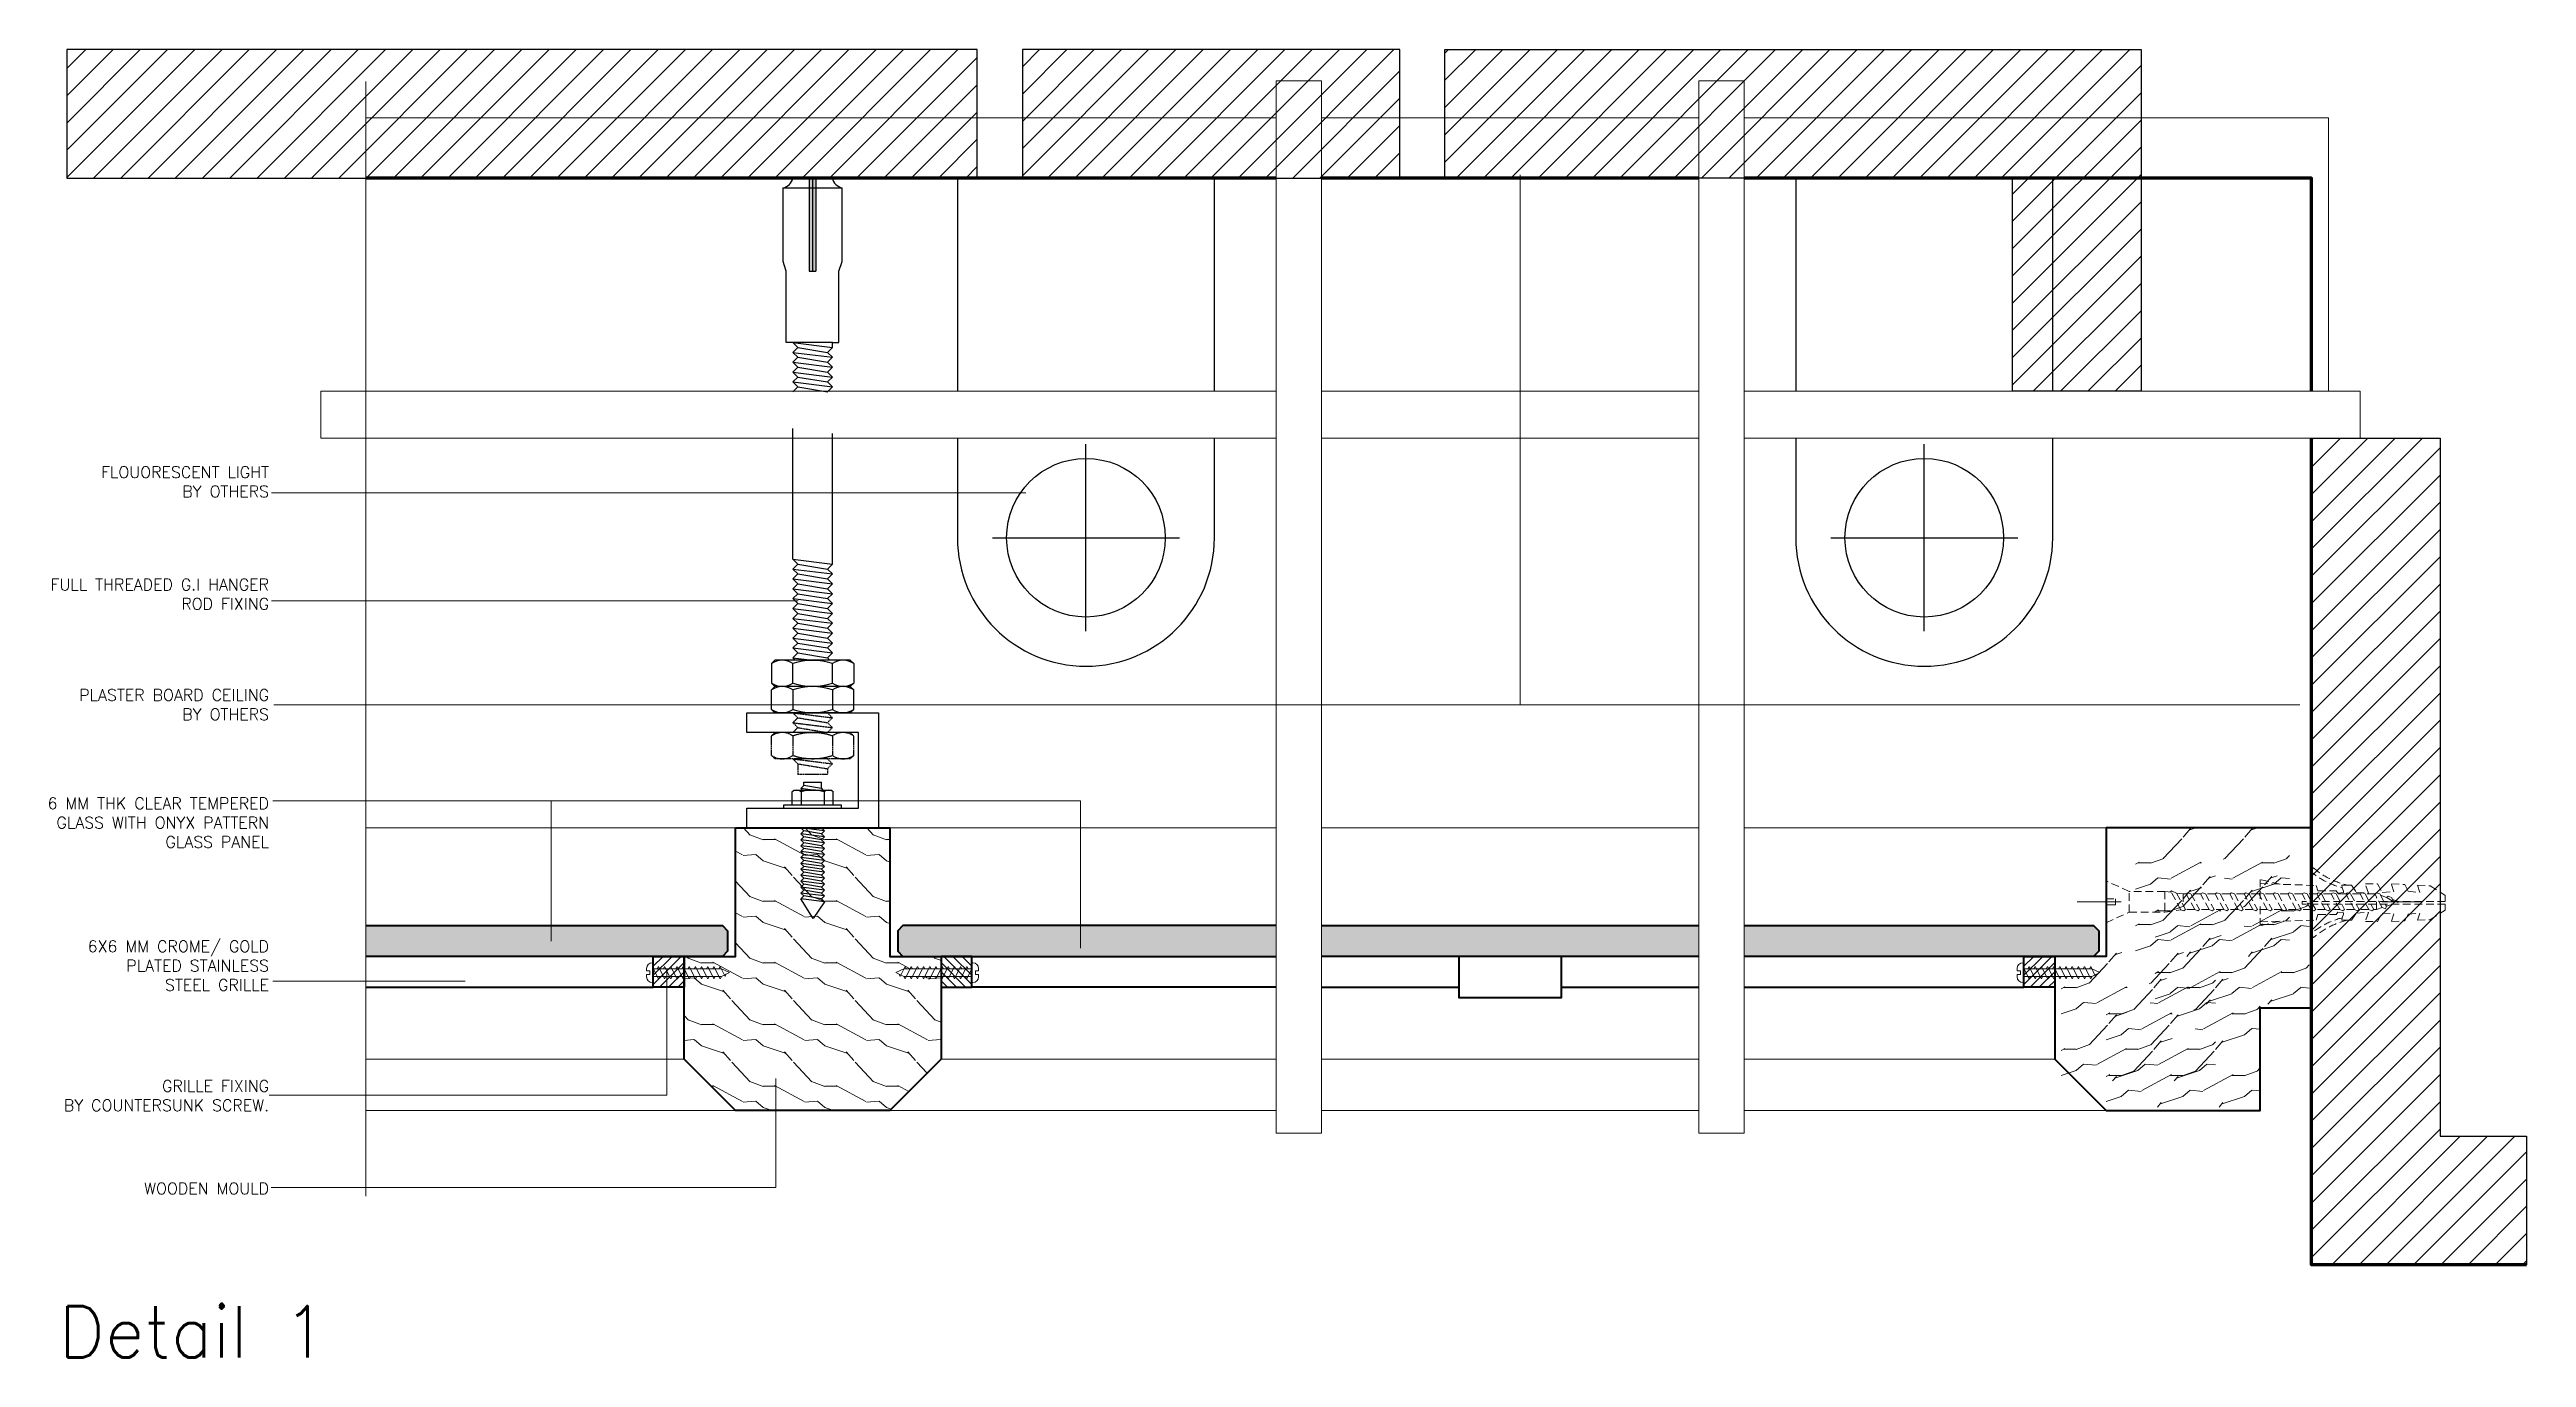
# Model space of a CAD drawing. Header units: inches. Extents: x 60936 to 69564, y 538 to 3853.
# Drawn here: x 64744 to 69564, y 975 to 3521 of the extents above; entities that cross this region are included whole.
import ezdxf

# ---------------------------------------------------------------- set-up
doc = ezdxf.new("R2010")
doc.units = ezdxf.units.IN
doc.header["$LTSCALE"] = 6
doc.header["$MEASUREMENT"] = 0
doc.linetypes.add('DASHED2', pattern=[0.375, 0.25, -0.125])
doc.linetypes.add('HIDDEN', pattern=[0.375, 0.25, -0.125])
doc.layers.get('DEFPOINTS').update_dxf_attribs({"lineweight": 25})
for name, color, linetype, lineweight in [('FURNITURE', 2, 'Continuous', 20), ('Hardware', 31, 'Continuous', 20), ('HATCH', 9, 'Continuous', 9), ('LEADER', 42, 'Continuous', 13), ('SCREW', 4, 'Continuous', 5), ('SPOTDETAIL', 6, 'Continuous', 40), ('TEXT', 250, 'Continuous', 30), ('WALL', 5, 'Continuous', 80)]:
    doc.layers.add(name, color=color, linetype=linetype, lineweight=lineweight)
doc.layers.add('TILE', color=29, linetype='Continuous', lineweight=5, plot=False)
doc.styles.add('SKG-ROMANS', font='romans')
doc.dimstyles.new('SKG-T1', dxfattribs={"dimscale": 1.2, "dimtxt": 2.5, "dimasz": 3, "dimexe": 1, "dimexo": 1, "dimgap": 0.09, "dimtad": 0, "dimdec": 0, "dimzin": 0, "dimdsep": 46, "dimtxsty": 'SKG-ROMANS', "dimcen": 0.09, "dimdle": 1, "dimclrd": 256, "dimclre": 256, "dimclrt": 3, "dimadec": 0, "dimazin": 0, "dimtfac": 1, "dimtdec": 0, "dimtofl": 0, "dimtmove": 2, "dimatfit": 3, "dimfxl": 1, "dimtolj": 1, "dimtzin": 0, "dimlwd": -1, "dimlwe": -1, "dimarcsym": 0})

msp = doc.modelspace()

# ---------------------------------------------------------------- texts
at = {"layer": 'TEXT', "style": 'SKG-ROMANS'}
for s, insert, char_height, width, attachment_point in [('FLOUORESCENT LIGHT\\PBY OTHERS', (65171.3, 2649.3), 22.5, 91972.476, 9), (' FULL THREADED G.I HANGER \\PROD FIXING ', (65171.3, 2430.6), 22.5, 91972.476, 9), ('PLASTER BOARD CEILING\\PBY OTHERS', (65171.3, 2215.5), 22.5, 91972.476, 9), ('6 MM THK CLEAR TEMPERED\\PGLASS WITH ONYX PATTERN \\PGLASS PANEL', (65171.3, 1967.3), 22.5, 91972.476, 9), ('6X6 MM CROME/ GOLD \\PPLATED STAINLESS \\PSTEEL GRILLE\\P ', (65171.3, 1651.4), 22.5, 91972.476, 9), ('GRILLE FIXING \\PBY COUNTERSUNK SCREW. ', (65171.3, 1454.6), 22.5, 91972.476, 9), ('WOODEN MOULD', (65171.3, 1292.9), 22.5, 91972.476, 9), ('Detail 1', (64761.8, 1075.3), 100, 53803.899, 1)]:
    msp.add_mtext(s, dxfattribs=dict(at, insert=insert, char_height=char_height, width=width, attachment_point=attachment_point))

# ---------------------------------------------------------------- blocks, each defined once
blk = doc.blocks.new('X-NAIL')
at = {"layer": 'Hardware'}
for p, q in [((-1.29, 2.3), (-1.29, 2.72)), ((-1.29, 2.3), (-0.65, 2.3)), ((-1.29, 1.54), (-0.65, 1.54)), ((-1.29, 1.54), (-1.29, 1.12)), ((-0.65, 1.54), (-0.65, 2.3)), ((-0.16, 3.84), (0, 3.84)), ((-0.16, 0), (0, 0)), ((0, 0), (0, 3.84)), ((0.02, 2.64), (13.26, 2.64)), ((0.02, 1.2), (13.26, 1.2)), ((12.78, 2.64), (13.02, 3.12)), ((13.02, 3.12), (13.98, 1.2)), ((13.26, 2.64), (14.82, 1.92)), ((13.26, 1.2), (14.82, 1.92)), ((13.98, 1.2), (14.22, 1.68))]:
    blk.add_line(p, q, dxfattribs=at)
for points in [[(0.02, 2.72), (1.02, 0.72), (1.26, 1.2)], [(0.02, 1.12), (0.06, 1.2)], [(0.78, 2.64), (1.02, 3.12), (2.22, 0.72), (2.46, 1.2)], [(1.98, 2.64), (2.22, 3.12), (3.42, 0.72), (3.66, 1.2)], [(3.18, 2.64), (3.42, 3.12), (4.62, 0.72), (4.86, 1.2)], [(4.38, 2.64), (4.62, 3.12), (5.82, 0.72), (6.06, 1.2)], [(5.58, 2.64), (5.82, 3.12), (7.02, 0.72), (7.26, 1.2)], [(6.78, 2.64), (7.02, 3.12), (8.22, 0.72), (8.46, 1.2)], [(7.98, 2.64), (8.22, 3.12), (9.42, 0.72), (9.66, 1.2)], [(9.18, 2.64), (9.42, 3.12), (10.62, 0.72), (10.86, 1.2)], [(10.38, 2.64), (10.62, 3.12), (11.82, 0.72), (12.06, 1.2)], [(11.58, 2.64), (11.82, 3.12), (13.02, 0.72), (13.26, 1.2)]]:
    blk.add_lwpolyline(points, dxfattribs=at)
for centre, start, end in [((-0.16, 2.71), 89.9474, 179.6918), ((-0.16, 1.13), 180.3082, 270.0526)]:
    blk.add_arc(centre, 1.13, start, end, dxfattribs=at)
blk = doc.blocks.new('nail-B1')
at = {"layer": 'SCREW'}
for p, q in [((4.06, 61.17), (4.06, 53.66)), ((4.06, 2.93), (4.06, -5.62))]:
    blk.add_line(p, q, dxfattribs=at)
at = {"layer": 'SCREW', "linetype": 'HIDDEN'}
for p, q in [((2.29, 52.63), (2.54, 53.24)), ((2.54, 53.24), (4.93, 54.54)), ((5.2, 53.75), (2.54, 52.3)), ((3.21, 54.58), (2.8, 53.38)), ((2.95, 54.92), (3.21, 55.52)), ((3.21, 54.58), (2.95, 54.92)), ((4.06, 55.99), (3.21, 54.58)), ((3.21, 55.52), (4.06, 55.99)), ((4.06, 57.11), (3.6, 55.74)), ((4.93, 54.54), (4.06, 57.11)), ((4.93, 54.54), (5.46, 54.36)), ((5.46, 54.36), (5.2, 53.75)), ((5.2, 53.75), (5.59, 52.61)), ((2.54, 52.3), (2.29, 52.63)), ((2.29, 49.81), (2.54, 50.41)), ((2.54, 49.47), (2.29, 49.81)), ((2.54, 52.3), (2.54, 50.41)), ((2.54, 50.41), (5.59, 52.07)), ((5.59, 51.13), (2.54, 49.47)), ((2.54, 49.47), (2.54, 47.59)), ((2.54, 47.59), (5.59, 49.25)), ((5.59, 48.31), (2.54, 46.65)), ((5.59, 52.61), (3.11, 52.61)), ((5.59, 52.61), (5.59, 52.07)), ((5.59, 52.07), (5.84, 51.74)), ((5.84, 51.74), (5.59, 51.13)), ((5.59, 51.13), (5.59, 49.25)), ((5.59, 49.25), (5.84, 48.92)), ((5.84, 48.92), (5.59, 48.31)), ((5.59, 48.31), (5.59, 46.42)), ((2.29, 46.98), (2.54, 47.59)), ((2.54, 46.65), (2.29, 46.98)), ((2.29, 44.16), (2.54, 44.77)), ((2.54, 43.82), (2.29, 44.16)), ((2.54, 46.65), (2.54, 44.77)), ((2.54, 44.77), (5.59, 46.42)), ((5.59, 45.48), (2.54, 43.82)), ((2.54, 43.82), (2.54, 41.94)), ((2.54, 41.94), (5.59, 43.6)), ((5.59, 46.42), (5.84, 46.09)), ((5.84, 46.09), (5.59, 45.48)), ((5.59, 45.48), (5.59, 43.6)), ((5.59, 43.6), (5.84, 43.27)), ((2.29, 41.33), (2.54, 41.94)), ((2.54, 41), (2.29, 41.33)), ((2.29, 38.51), (2.54, 39.12)), ((5.59, 42.66), (2.54, 41)), ((2.54, 41), (2.54, 39.12)), ((2.54, 39.12), (5.59, 40.78)), ((5.59, 39.83), (2.54, 38.18)), ((5.84, 43.27), (5.59, 42.66)), ((5.59, 42.66), (5.59, 40.78)), ((5.59, 40.78), (5.84, 40.44)), ((5.84, 40.44), (5.59, 39.83)), ((5.59, 39.83), (5.59, 37.95)), ((2.54, 38.18), (2.29, 38.51)), ((2.29, 35.68), (2.54, 36.29)), ((2.54, 35.35), (2.29, 35.68)), ((2.54, 38.18), (2.54, 36.29)), ((2.54, 36.29), (5.59, 37.95)), ((5.59, 37.01), (2.54, 35.35)), ((2.54, 35.35), (2.54, 33.47)), ((2.54, 33.47), (5.59, 35.13)), ((5.59, 34.19), (2.54, 32.53)), ((5.59, 37.95), (5.84, 37.62)), ((5.84, 37.62), (5.59, 37.01)), ((5.59, 37.01), (5.59, 35.13)), ((5.59, 35.13), (5.84, 34.79)), ((5.84, 34.79), (5.59, 34.19)), ((5.59, 34.19), (5.59, 32.3)), ((2.29, 32.86), (2.54, 33.47)), ((2.54, 32.53), (2.29, 32.86)), ((2.29, 30.03), (2.54, 30.64)), ((2.54, 29.7), (2.29, 30.03)), ((2.54, 32.53), (2.54, 30.64)), ((2.54, 30.64), (5.59, 32.3)), ((5.59, 31.36), (2.54, 29.7)), ((2.54, 29.7), (2.54, 27.82)), ((2.54, 27.82), (5.59, 29.48)), ((5.59, 32.3), (5.84, 31.97)), ((5.84, 31.97), (5.59, 31.36)), ((5.59, 31.36), (5.59, 29.48)), ((5.59, 29.48), (5.84, 29.15)), ((5.84, 29.15), (5.59, 28.54)), ((2.29, 27.21), (2.54, 27.82)), ((2.54, 26.88), (2.29, 27.21)), ((2.29, 24.39), (2.54, 24.99)), ((2.54, 24.05), (2.29, 24.39)), ((5.59, 28.54), (2.54, 26.88)), ((2.54, 26.88), (2.54, 24.99)), ((2.54, 24.99), (5.59, 26.65)), ((5.59, 25.71), (2.54, 24.05)), ((5.59, 28.54), (5.59, 26.65)), ((5.59, 26.65), (5.84, 26.32)), ((5.84, 26.32), (5.59, 25.71)), ((5.59, 25.71), (5.59, 23.83)), ((2.29, 21.56), (2.54, 22.17)), ((2.54, 21.23), (2.29, 21.56)), ((2.29, 18.74), (2.54, 19.35)), ((2.54, 24.05), (2.54, 22.17)), ((2.54, 22.17), (5.59, 23.83)), ((5.59, 22.89), (2.54, 21.23)), ((2.54, 21.23), (2.54, 19.35)), ((2.54, 19.35), (5.59, 21)), ((5.59, 20.06), (2.54, 18.4)), ((5.59, 23.83), (5.84, 23.5)), ((5.84, 23.5), (5.59, 22.89)), ((5.59, 22.89), (5.59, 21)), ((5.59, 21), (5.84, 20.67)), ((5.84, 20.67), (5.59, 20.06)), ((5.59, 20.06), (5.59, 18.18)), ((5.65, 14.57), (2.21, 12.7)), ((2.54, 18.4), (2.29, 18.74)), ((2.29, 15.91), (2.54, 16.52)), ((2.54, 15.58), (2.29, 15.91)), ((2.36, 13.72), (5.59, 15.48)), ((2.54, 15.01), (2.36, 13.72)), ((2.54, 18.4), (2.54, 16.52)), ((2.54, 16.52), (5.59, 18.18)), ((5.59, 17.24), (2.54, 15.58)), ((2.54, 15.58), (2.54, 15.01)), ((2.54, 15.01), (4.72, 15.01)), ((5.59, 18.18), (5.84, 17.85)), ((5.84, 17.85), (5.59, 17.24)), ((5.59, 17.24), (5.59, 15.36)), ((5.59, 15.48), (5.84, 15.14)), ((5.84, 15.14), (5.65, 14.57)), ((6.1, 11.41), (5.65, 14.57)), ((1.94, 12.72), (2.36, 13.72)), ((2.17, 12.41), (1.94, 12.72)), ((2.21, 12.7), (2.03, 11.41)), ((2.03, 11.41), (6.1, 11.41)), ((2.03, 11.41), (2.03, 4.5)), ((6.1, 4.5), (6.1, 11.41)), ((2.03, 4.5), (0, 0)), ((0, 0), (3.45, 0)), ((6.1, 4.5), (2.03, 4.5)), ((3.45, 1.8), (4.67, 1.8)), ((3.45, 0), (3.45, 1.8)), ((4.67, 1.8), (4.67, 0)), ((4.67, 0), (8.13, 0)), ((8.13, 0), (6.1, 4.5))]:
    blk.add_line(p, q, dxfattribs=at)
blk = doc.blocks.new('wallplug-1')
at = {"layer": 'SCREW', "linetype": 'DASHED2'}
for p, q in [((-7.8, 33.04), (-5.92, 36)), ((-4.77, 36), (-5.92, 36)), ((-4.77, 36), (-4.77, 8.13)), ((-4.23, 36), (-4.23, 8.13)), ((-4.23, 36), (-3.08, 36)), ((-1.2, 33.04), (-3.08, 36)), ((-7.92, 30.57), (-7.8, 33.04)), ((-6.51, 31.04), (-7.92, 30.57)), ((-6.74, 28.8), (-6.51, 31.04)), ((-2.49, 31.04), (-1.08, 30.57)), ((-2.26, 28.8), (-2.49, 31.04)), ((-1.08, 30.57), (-1.2, 33.04)), ((-8.15, 25.51), (-8.03, 28.1)), ((-6.63, 25.98), (-8.15, 25.51)), ((-8.03, 28.1), (-6.74, 28.8)), ((-6.51, 23.75), (-6.63, 25.98)), ((-2.49, 23.75), (-2.37, 25.98)), ((-2.37, 25.98), (-0.85, 25.51)), ((-0.97, 28.1), (-2.26, 28.8)), ((-0.85, 25.51), (-0.97, 28.1)), ((-8.15, 22.81), (-6.51, 23.75)), ((-8.15, 20.45), (-8.15, 22.81)), ((-6.39, 21.04), (-8.15, 20.45)), ((-6.51, 18.69), (-6.39, 21.04)), ((-2.49, 18.69), (-2.61, 21.04)), ((-2.61, 21.04), (-0.85, 20.45)), ((-0.85, 22.81), (-2.49, 23.75)), ((-0.85, 20.45), (-0.85, 22.81)), ((-7.92, 17.75), (-6.51, 18.69)), ((-7.92, 16.94), (-7.92, 17.75)), ((-7.91, 15.88), (-7.92, 16.94)), ((-7.41, 15.95), (-7.91, 15.88)), ((-6.74, 16.22), (-7.41, 15.95)), ((-6.81, 14.76), (-6.35, 15.11)), ((-6.81, 11.23), (-6.81, 14.76)), ((-6.46, 16.17), (-6.74, 16.22)), ((-6.35, 15.11), (-6.46, 16.17)), ((-2.65, 15.11), (-2.54, 16.17)), ((-2.19, 14.76), (-2.65, 15.11)), ((-2.54, 16.17), (-2.26, 16.22)), ((-1.08, 17.75), (-2.49, 18.69)), ((-2.26, 16.22), (-1.59, 15.95)), ((-2.19, 11.23), (-2.19, 14.76)), ((-1.59, 15.95), (-1.09, 15.88)), ((-1.09, 15.88), (-1.08, 16.94)), ((-1.08, 16.94), (-1.08, 17.75)), ((-10.68, 9.7), (-11.26, 10.38)), ((-8.22, -0.05), (-7.87, 10.88)), ((-7.87, 10.88), (-6.81, 11.23)), ((-1.13, 10.88), (-2.19, 11.23)), ((-0.78, -0.05), (-1.13, 10.88)), ((1.68, 9.7), (2.26, 10.38)), ((-4.77, 8.13), (-4.5, 8.13)), ((-4.23, 8.13), (-4.5, 8.13)), ((-8.1, 3.85), (-9, 0)), ((-9, 0), (-4.5, 0)), ((0, 0), (-4.5, 0)), ((-0.9, 3.85), (0, 0))]:
    blk.add_line(p, q, dxfattribs=at)
for centre, start, end in [((-22.81, 20.39), 319.0735, 346.9675), ((-22.23, 19.72), 319.0735, 345.7344), ((13.23, 19.72), 194.2656, 220.9265), ((13.81, 20.39), 193.0325, 220.9265)]:
    blk.add_arc(centre, 15.28, start, end, dxfattribs=at)
blk = doc.blocks.new('e43')
at = {"true_color": 0x000000}
h = blk.add_hatch(color=18, dxfattribs=at)
h.paths.add_polyline_path([(5.2, 1259.5), (-1.2, 1259.5), (-1.2, 1421.6), (5.2, 1421.6)])
h.paths.add_polyline_path([(-7.6, 1421.6), (-1.2, 1421.6), (-1.2, 1259.5), (-7.6, 1259.5)])
h.paths.add_polyline_path([(-7.6, 1440.8), (-1.2, 1440.8), (-1.2, 1421.6), (-7.6, 1421.6)])
h.paths.add_polyline_path([(5.2, 1421.6), (-1.2, 1421.6), (-1.2, 1440.8), (5.2, 1440.8)])
at = {"color": 18, "true_color": 0x000000}
for p, q in [((-58.8, 1278.7), (-58.8, 1421.6)), ((-58.8, 1421.6), (56.4, 1421.6)), ((-39.6, 1440.8), (37.2, 1440.8)), ((-7.6, 1440.8), (-7.6, 1259.5)), ((-1.2, 1440.8), (-1.2, 1259.5)), ((5.2, 1440.8), (5.2, 1259.5)), ((56.4, 1278.7), (56.4, 1421.6)), ((-52.4, 1259.5), (-58.8, 1278.7)), ((-52.4, 1120.8), (-52.4, 1259.5)), ((-7.6, 1259.5), (5.2, 1259.5)), ((50, 1259.5), (56.4, 1278.7)), ((50, 1120.8), (50, 1259.5)), ((-39.6, 1120.8), (-52.4, 1120.8)), ((-30, 1111.2), (-39.6, 1120.8)), ((-39.6, 1120.8), (37.2, 1111.2)), ((37.2, 1120.8), (-39.6, 1120.8)), ((-30, 1111.2), (-39.6, 1101.6)), ((-39.6, 1101.6), (-30, 1111.2)), ((-30, 1111.2), (27.6, 1101.6)), ((-30, 1111.2), (27.6, 1101.6)), ((27.6, 1101.6), (37.2, 1111.2)), ((27.6, 1101.6), (37.2, 1111.2)), ((37.2, 1120.8), (50, 1120.8)), ((37.2, 1111.2), (37.2, 1120.8)), ((-39.6, 1101.6), (-39.6, 1101.6)), ((-30, 1092), (-39.6, 1101.6)), ((-39.6, 1101.6), (37.2, 1092)), ((-39.6, 1082.4), (-30, 1092)), ((-30, 1072.8), (-39.6, 1082.4)), ((-30, 1072.8), (-39.6, 1082.4)), ((-39.6, 1082.4), (37.2, 1072.8)), ((-39.6, 1082.4), (37.2, 1072.8)), ((-30, 1072.8), (-39.6, 1063.2)), ((-39.6, 1063.2), (-30, 1072.8)), ((-30, 1072.8), (-39.6, 1063.2)), ((-39.6, 1063.2), (-39.6, 1063.2)), ((-30, 1053.6), (-39.6, 1063.2)), ((-39.6, 1063.2), (37.2, 1053.6)), ((-30, 1092), (27.6, 1082.4)), ((-30, 1072.8), (27.6, 1063.2)), ((-30, 1072.8), (27.6, 1063.2)), ((-30, 1072.8), (27.6, 1063.2)), ((37.2, 1092), (27.6, 1101.6)), ((27.6, 1082.4), (37.2, 1092)), ((37.2, 1072.8), (27.6, 1082.4)), ((37.2, 1072.8), (27.6, 1082.4)), ((27.6, 1063.2), (37.2, 1072.8)), ((27.6, 1063.2), (37.2, 1072.8)), ((27.6, 1063.2), (37.2, 1072.8)), ((37.2, 1053.6), (27.6, 1063.2)), ((-39.6, 1044), (-30, 1053.6)), ((-30, 1034.4), (-39.6, 1044)), ((-39.6, 1044), (37.2, 1034.4)), ((-30, 1034.4), (-39.6, 1024.8)), ((-39.6, 1024.8), (-30, 1034.4)), ((-30, 1053.6), (27.6, 1044)), ((-30, 1034.4), (27.6, 1024.8)), ((-30, 1034.4), (27.6, 1024.8)), ((27.6, 1044), (37.2, 1053.6)), ((37.2, 1034.4), (27.6, 1044)), ((27.6, 1024.8), (37.2, 1034.4)), ((27.6, 1024.8), (37.2, 1034.4)), ((-39.6, 699.2), (-39.6, 953.4)), ((37.2, 689.6), (37.2, 943.8)), ((-30, 689.6), (-39.6, 699.2)), ((-39.6, 699.2), (37.2, 689.6)), ((-39.6, 680), (-30, 689.6)), ((-30, 670.4), (-39.6, 680)), ((-30, 670.4), (-39.6, 680)), ((-39.6, 680), (37.2, 670.4)), ((-39.6, 680), (37.2, 670.4)), ((-30, 689.6), (27.6, 680)), ((27.6, 680), (37.2, 689.6)), ((37.2, 670.4), (27.6, 680)), ((37.2, 670.4), (27.6, 680)), ((-30, 670.4), (-39.6, 660.8)), ((-39.6, 660.8), (-30, 670.4)), ((-30, 670.4), (-39.6, 660.8)), ((-39.6, 660.8), (-39.6, 660.8)), ((-30, 651.2), (-39.6, 660.8)), ((-39.6, 660.8), (37.2, 651.2)), ((-39.6, 641.6), (-30, 651.2)), ((-30, 632), (-39.6, 641.6)), ((-39.6, 641.6), (37.2, 632)), ((-30, 632), (-39.6, 622.4)), ((-39.6, 622.4), (-30, 632)), ((-30, 670.4), (27.6, 660.8)), ((-30, 670.4), (27.6, 660.8)), ((-30, 670.4), (27.6, 660.8)), ((-30, 651.2), (27.6, 641.6)), ((-30, 632), (27.6, 622.4)), ((-30, 632), (27.6, 622.4)), ((27.6, 660.8), (37.2, 670.4)), ((27.6, 660.8), (37.2, 670.4)), ((27.6, 660.8), (37.2, 670.4)), ((37.2, 651.2), (27.6, 660.8)), ((27.6, 641.6), (37.2, 651.2)), ((37.2, 632), (27.6, 641.6)), ((27.6, 622.4), (37.2, 632)), ((27.6, 622.4), (37.2, 632)), ((-39.6, 622.4), (-39.6, 622.4)), ((-39.6, 622.4), (37.2, 612.8)), ((-30, 612.8), (-39.6, 622.4)), ((-30, 612.8), (-39.6, 622.4)), ((-30, 612.8), (-39.6, 603.2)), ((-39.6, 603.2), (-30, 612.8)), ((-30, 612.8), (-39.6, 603.2)), ((-39.6, 603.2), (-39.6, 603.2)), ((-30, 593.6), (-39.6, 603.2)), ((-39.6, 603.2), (37.2, 593.6)), ((-39.6, 584), (-30, 593.6)), ((-30, 574.4), (-39.6, 584)), ((-39.6, 584), (37.2, 574.4)), ((-30, 612.8), (27.6, 603.2)), ((-30, 612.8), (27.6, 603.2)), ((-30, 612.8), (27.6, 603.2)), ((-30, 593.6), (27.6, 584)), ((37.2, 612.8), (27.6, 622.4)), ((27.6, 603.2), (37.2, 612.8)), ((27.6, 603.2), (37.2, 612.8)), ((27.6, 603.2), (37.2, 612.8)), ((37.2, 593.6), (27.6, 603.2)), ((27.6, 584), (37.2, 593.6)), ((37.2, 574.4), (27.6, 584)), ((-30, 574.4), (-39.6, 564.8)), ((-39.6, 564.8), (-30, 574.4)), ((-39.6, 564.8), (-39.6, 564.8)), ((-39.6, 564.8), (37.2, 555.2)), ((-30, 555.2), (-39.6, 564.8)), ((-30, 555.2), (-39.6, 545.6)), ((-39.6, 545.6), (-30, 555.2)), ((-30, 555.2), (-39.6, 545.6)), ((-39.6, 545.6), (-39.6, 545.6)), ((-30, 536), (-39.6, 545.6)), ((-39.6, 545.6), (37.2, 536)), ((-39.6, 526.4), (-30, 536)), ((-30, 574.4), (27.6, 564.8)), ((-30, 574.4), (27.6, 564.8)), ((-30, 555.2), (27.6, 545.6)), ((-30, 555.2), (27.6, 545.6)), ((-30, 555.2), (27.6, 545.6)), ((-30, 536), (27.6, 526.4)), ((27.6, 564.8), (37.2, 574.4)), ((27.6, 564.8), (37.2, 574.4)), ((37.2, 555.2), (27.6, 564.8)), ((27.6, 545.6), (37.2, 555.2)), ((27.6, 545.6), (37.2, 555.2)), ((27.6, 545.6), (37.2, 555.2)), ((37.2, 536), (27.6, 545.6)), ((27.6, 526.4), (37.2, 536)), ((-81.2, 495.9), (-74.5, 502.6)), ((-81.2, 495.9), (-81.2, 458.1)), ((72.1, 502.6), (-74.5, 502.6)), ((-30, 516.8), (-39.6, 526.4)), ((-39.6, 526.4), (37.2, 516.8)), ((-30, 516.8), (-39.6, 507.2)), ((-39.6, 507.2), (-30, 516.8)), ((-39.6, 507.2), (-39.6, 507.2)), ((-39.6, 507.2), (-1.2, 502.4)), ((-35, 502.6), (-39.6, 507.2)), ((-39.6, 458.1), (-39.6, 495.9)), ((-30, 516.8), (27.6, 507.2)), ((-30, 516.8), (27.6, 507.2)), ((37.2, 516.8), (27.6, 526.4)), ((27.6, 507.2), (37.2, 516.8)), ((27.6, 507.2), (37.2, 516.8)), ((32.2, 502.6), (27.6, 507.2)), ((37.2, 458.1), (37.2, 495.9)), ((78.8, 495.9), (72.1, 502.6)), ((78.8, 495.9), (78.8, 458.1)), ((-81.2, 458.1), (-74.5, 451.4)), ((-81.2, 444.7), (-74.5, 451.4)), ((-81.2, 406.9), (-81.2, 444.7)), ((72.1, 451.4), (-74.5, 451.4)), ((72.1, 451.4), (-74.5, 451.4)), ((-39.6, 444.7), (-39.6, 406.9)), ((37.2, 444.7), (37.2, 406.9)), ((78.8, 458.1), (72.1, 451.4)), ((78.8, 444.7), (72.1, 451.4)), ((78.8, 406.9), (78.8, 444.7)), ((-81.2, 406.9), (-74.5, 400.2)), ((72.1, 400.2), (-74.5, 400.2)), ((78.8, 406.9), (72.1, 400.2)), ((-39.6, 355.7), (-39.6, 355.7)), ((-41.2, 246.6), (-37.9, 249.9)), ((-41.2, 221), (-41.2, 246.6)), ((-37.9, 249.9), (35.5, 249.9)), ((-18.5, 258.5), (-24.2, 252.8)), ((-1.4, 249.9), (-24.2, 252.8)), ((-24.2, 252.8), (-21.4, 249.9)), ((-23.6, 246.6), (-23.6, 221)), ((-18.5, 265.1), (16.1, 265.1)), ((-18.5, 258.5), (-18.5, 265.1)), ((16.1, 252.8), (-18.5, 258.5)), ((16.1, 252.8), (16.1, 265.1)), ((16.1, 252.8), (18.9, 249.9)), ((21.2, 246.6), (21.2, 221)), ((38.8, 246.6), (35.5, 249.9)), ((38.8, 221), (38.8, 246.6)), ((-57.2, 221), (54.8, 221)), ((-57.2, 214.6), (-57.2, 221)), ((18, 237.9), (18, 237.9)), ((18, 218.7), (18, 218.7)), ((54.8, 214.6), (54.8, 221)), ((21.8, 170.4), (-24.2, 176.2)), ((21.8, 170.4), (-24.2, 176.2)), ((-24.2, 176.2), (-18.5, 170.4)), ((-24.2, 176.2), (-18.5, 170.4)), ((21.8, 170.4), (-24.2, 176.2)), ((-18.5, 170.4), (-24.2, 164.7)), ((-18.5, 170.4), (-24.2, 164.7)), ((-24.2, 164.7), (-18.5, 158.9)), ((21.8, 158.9), (-24.2, 164.7)), ((-18.5, 158.9), (-24.2, 153.2)), ((-24.2, 153.2), (-18.5, 147.4)), ((21.8, 147.4), (-24.2, 153.2)), ((-18.5, 147.4), (-24.2, 141.6)), ((-18.5, 147.4), (-24.2, 141.6)), ((-18.5, 147.4), (-24.2, 141.6)), ((16.1, 164.7), (-18.5, 170.4)), ((16.1, 164.7), (-18.5, 170.4)), ((16.1, 153.2), (-18.5, 158.9)), ((16.1, 141.6), (-18.5, 147.4)), ((16.1, 141.6), (-18.5, 147.4)), ((16.1, 141.6), (-18.5, 147.4)), ((16.1, 176.2), (21.8, 170.4)), ((16.1, 176.2), (21.8, 170.4)), ((21.8, 170.4), (16.1, 164.7)), ((16.1, 164.7), (21.8, 170.4)), ((16.1, 164.7), (21.8, 158.9)), ((21.8, 158.9), (16.1, 153.2)), ((16.1, 153.2), (21.8, 147.4)), ((16.1, 141.6), (21.8, 147.4)), ((21.8, 147.4), (16.1, 141.6)), ((16.1, 141.6), (21.8, 147.4)), ((21.8, 170.4), (21.8, 170.4)), ((-24.2, 141.6), (-18.5, 135.9)), ((-24.2, 141.6), (-18.5, 135.9)), ((21.8, 135.9), (-24.2, 141.6)), ((21.8, 135.9), (-24.2, 141.6)), ((-18.5, 135.9), (-24.2, 130.1)), ((-24.2, 130.1), (-18.5, 124.4)), ((21.8, 124.4), (-24.2, 130.1)), ((-18.5, 124.4), (-24.2, 118.6)), ((-18.5, 124.4), (-24.2, 118.6)), ((-24.2, 118.6), (-18.5, 112.8)), ((21.8, 112.8), (-24.2, 118.6)), ((-18.5, 112.8), (-24.2, 107.1)), ((-24.2, 107.1), (-18.5, 101.3)), ((21.8, 101.3), (-24.2, 107.1)), ((-18.5, 101.3), (-24.2, 95.6)), ((-18.5, 101.3), (-24.2, 95.6)), ((16.1, 130.1), (-18.5, 135.9)), ((16.1, 118.6), (-18.5, 124.4)), ((16.1, 118.6), (-18.5, 124.4)), ((16.1, 107.1), (-18.5, 112.8)), ((16.1, 95.6), (-18.5, 101.3)), ((16.1, 95.6), (-18.5, 101.3)), ((16.1, 141.6), (21.8, 135.9)), ((16.1, 141.6), (21.8, 135.9)), ((21.8, 135.9), (16.1, 130.1)), ((16.1, 130.1), (21.8, 124.4)), ((21.8, 124.4), (16.1, 118.6)), ((16.1, 118.6), (21.8, 124.4)), ((16.1, 118.6), (21.8, 112.8)), ((21.8, 112.8), (16.1, 107.1)), ((16.1, 107.1), (21.8, 101.3)), ((21.8, 101.3), (16.1, 95.6)), ((16.1, 95.6), (21.8, 101.3)), ((21.8, 124.4), (21.8, 124.4)), ((21.8, 101.3), (21.8, 101.3)), ((-24.2, 95.6), (-18.5, 89.8)), ((21.8, 89.8), (-24.2, 95.6)), ((-18.5, 89.8), (-24.2, 84)), ((-24.2, 84), (-18.5, 78.3)), ((21.8, 78.3), (-24.2, 84)), ((-18.5, 78.3), (-24.2, 72.5)), ((-18.5, 78.3), (-24.2, 72.5)), ((-24.2, 72.5), (-18.5, 66.8)), ((21.8, 66.8), (-24.2, 72.5)), ((-18.5, 66.8), (-24.2, 61)), ((-24.2, 61), (-18.5, 55.2)), ((21.8, 55.2), (-24.2, 61)), ((-18.5, 55.2), (-24.2, 49.5)), ((-18.5, 55.2), (-24.2, 49.5)), ((-18.5, 55.2), (-24.2, 49.5)), ((-24.2, 49.5), (-18.5, 43.7)), ((-24.2, 49.5), (-18.5, 43.7)), ((21.8, 43.7), (-24.2, 49.5)), ((21.8, 43.7), (-24.2, 49.5)), ((16.1, 84), (-18.5, 89.8)), ((16.1, 72.5), (-18.5, 78.3)), ((16.1, 72.5), (-18.5, 78.3)), ((16.1, 61), (-18.5, 66.8)), ((16.1, 49.5), (-18.5, 55.2)), ((16.1, 49.5), (-18.5, 55.2)), ((16.1, 49.5), (-18.5, 55.2)), ((16.1, 95.6), (21.8, 89.8)), ((21.8, 89.8), (16.1, 84)), ((16.1, 84), (21.8, 78.3)), ((21.8, 78.3), (16.1, 72.5)), ((16.1, 72.5), (21.8, 78.3)), ((16.1, 72.5), (21.8, 66.8)), ((21.8, 66.8), (16.1, 61)), ((16.1, 61), (21.8, 55.2)), ((16.1, 49.5), (21.8, 55.2)), ((21.8, 55.2), (16.1, 49.5)), ((16.1, 49.5), (21.8, 55.2)), ((16.1, 49.5), (21.8, 43.7)), ((16.1, 49.5), (21.8, 43.7)), ((21.8, 78.3), (21.8, 78.3)), ((21.8, 55.2), (21.8, 55.2)), ((-18.5, 43.7), (-24.2, 38)), ((21.8, 32.2), (-24.2, 38)), ((0, 0), (-24.2, 38)), ((16.1, 38), (-18.5, 43.7)), ((21.8, 32.2), (0, 0)), ((21.8, 43.7), (16.1, 38)), ((16.1, 38), (21.8, 32.2))]:
    blk.add_line(p, q, dxfattribs=at)
at = {"color": 18, "linetype": 'HIDDEN', "true_color": 0x000000}
for p, q in [((-30, 390.6), (-39.6, 400.2)), ((-39.6, 400.2), (37.2, 390.6)), ((-30, 390.6), (-39.6, 381)), ((-39.6, 381), (-30, 390.6)), ((-30, 390.6), (27.6, 381)), ((-30, 390.6), (27.6, 381)), ((37.2, 390.6), (27.6, 400.2)), ((27.6, 381), (37.2, 390.6)), ((27.6, 381), (37.2, 390.6)), ((-81.2, 355.1), (-74.5, 361.8)), ((-81.2, 317.3), (-81.2, 355.1)), ((-39.6, 381), (-39.6, 381)), ((-39.6, 381), (37.2, 371.4)), ((-30, 371.4), (-39.6, 381)), ((-30, 371.4), (-39.6, 361.8)), ((-39.6, 361.8), (-30, 371.4)), ((-30, 371.4), (-39.6, 361.8)), ((-39.6, 355.1), (-39.6, 317.3)), ((-30, 371.4), (27.6, 361.8)), ((-30, 371.4), (27.6, 361.8)), ((-30, 371.4), (27.6, 361.8)), ((37.2, 371.4), (27.6, 381)), ((27.6, 361.8), (37.2, 371.4)), ((37.2, 355.1), (37.2, 317.3)), ((78.8, 355.1), (72.1, 361.8)), ((78.8, 317.3), (78.8, 355.1)), ((-81.2, 317.3), (-74.5, 310.6)), ((72.1, 310.6), (-74.5, 310.6)), ((-39.6, 310.6), (37.2, 301)), ((-30, 301), (-39.6, 310.6)), ((-30, 301), (27.6, 291.4)), ((-30, 301), (27.6, 291.4)), ((-30, 301), (27.6, 291.4)), ((-30, 301), (-30, 280.4)), ((37.2, 301), (27.6, 310.6)), ((27.6, 291.4), (37.2, 301)), ((27.6, 291.4), (37.2, 301)), ((27.6, 291.4), (37.2, 301)), ((27.6, 291.4), (27.6, 280.4)), ((78.8, 317.3), (72.1, 310.6)), ((27.6, 280.4), (-30, 280.4))]:
    blk.add_line(p, q, dxfattribs=at)
at = {"color": 18, "true_color": 0x000000}
blk.add_lwpolyline([(-129.2, 361.8), (-129.2, 400.2), (126.8, 400.2), (126.8, 176.2), (-129.2, 176.2), (-129.2, 214.6), (88.4, 214.6), (88.4, 361.8)], close=True, dxfattribs=at)
for centre, radius, start, end in [((-64, 1446), 24.9, 281.9471, 348.0529), ((61.5, 1446), 24.9, 191.9471, 258.0529), ((-60.4, 466.8), 35.8, 54.5153, 125.4847), ((-1.2, 383.9), 118.4, 71.0754, 108.9246), ((58, 466.8), 35.8, 54.5153, 125.4847), ((-60.4, 487.2), 35.8, 234.5153, 305.4847), ((-60.4, 415.6), 35.8, 54.5153, 125.4847), ((-1.2, 570.1), 118.4, 251.0754, 288.9246), ((-1.2, 332.7), 118.4, 71.0754, 108.9246), ((58, 487.2), 35.8, 234.5153, 305.4847), ((58, 415.6), 35.8, 54.5153, 125.4847), ((-60.4, 436), 35.8, 234.5153, 305.4847), ((-1.2, 518.9), 118.4, 251.0754, 288.9246), ((58, 436), 35.8, 234.5153, 305.4847), ((-32.4, 236.6), 13.3, 48.5738, 131.4262), ((-1.2, 169.8), 80, 73.7398, 106.2602), ((30, 236.6), 13.3, 48.5738, 131.4262)]:
    blk.add_arc(centre, radius, start, end, dxfattribs=at)
at = {"color": 18, "linetype": 'HIDDEN', "true_color": 0x000000}
for centre, radius, start, end in [((-60.4, 326), 35.8, 54.5153, 125.4847), ((-1.2, 243.1), 118.4, 71.0754, 108.9246), ((58, 326), 35.8, 54.5153, 125.4847), ((-60.4, 346.4), 35.8, 234.5153, 305.4847), ((-1.2, 429.3), 118.4, 251.0754, 288.9246), ((58, 346.4), 35.8, 234.5153, 305.4847)]:
    blk.add_arc(centre, radius, start, end, dxfattribs=at)

# ---------------------------------------------------------------- hatches: boundary and pattern name
at = {"layer": 'HATCH'}
h = msp.add_hatch(dxfattribs=at)
h.set_pattern_fill('ANSI31', color=256, scale=300, style=0)
h.set_pattern_definition([(45, (-298425.293, 15064.86), (-26.5165043, 26.5165043), [])])
h.paths.add_polyline_path([(67459.4, 3270.5), (67459.4, 3520.5), (68814, 3520.5), (68814, 2855.5), (68564, 2855.5), (68564, 3270.5)])
h.paths.add_polyline_path([(69146, 2764.1), (69396, 2764.1), (69396, 1405.8), (69564, 1405.8), (69564, 1155.8), (69146, 1155.8)])
h.paths.add_polyline_path([(66637.1, 3270.5), (67371.5, 3270.5), (67371.5, 3520.5), (66637.1, 3520.5)])
h.paths.add_polyline_path([(64777.7, 3270.5), (66549.2, 3270.5), (66549.2, 3520.5), (64777.7, 3520.5)])
h = msp.add_hatch(dxfattribs=at)
h.set_pattern_fill('SKGWD4', color=256, scale=120, angle=90, style=0)
h.set_pattern_definition([(341.5651, (435851.86, 1701.496), (240.000052, -119.9998084), [45.53676, -333.93648]), (310.6013, (435895.06, 1687.096), (600.00005055, -719.9998822), [22.12692, -1084.21848]), (313.1524, (435909.4594, 1790.2957), (1680.000340066, -1799.9997045), [52.63608, -2579.16936]), (340.0169, (435945.459, 1751.896), (960.00007906, -359.99993448), [28.09128, -1376.47272]), (7e-15, (435851.86, 1742.3), (120, -120), [24, -96]), (331.5571, (435875.8594, 1742.2957), (-1560.00045191, 839.99926067), [65.50728, -3209.85528]), (5.7106, (435933.459, 1711.096), (-1079.99993082, -120.00015776), [24.11976, -1181.86536]), (320.1944, (435957.46, 1713.496), (-599.99976736, 480.0002919), [18.7446, -918.4854])])
h.paths.add_polyline_path([(65979, 1716.1), (65979.4, 1716.9), (65986.6, 1716.9), (65989, 1712.1), (65991.4, 1716.9), (65998.6, 1716.9), (66001, 1712.1), (66003.4, 1716.9), (66010.6, 1716.9), (66013, 1712.1), (66015.4, 1716.9), (66022.6, 1716.9), (66025, 1712.1), (66027.4, 1716.9), (66034.6, 1716.9), (66037, 1712.1), (66039.4, 1716.9), (66046.6, 1716.9), (66049, 1712.1), (66051.4, 1716.9), (66057.2, 1719.6), (66058.6, 1716.9), (66060.8, 1721.2), (66067, 1724.1), (66051.4, 1731.3), (66049, 1736.1), (66046.6, 1731.3), (66039.4, 1731.3), (66037, 1736.1), (66034.6, 1731.3), (66027.4, 1731.3), (66025, 1736.1), (66022.6, 1731.3), (66015.4, 1731.3), (66013, 1736.1), (66010.6, 1731.3), (66003.4, 1731.3), (66001, 1736.1), (65998.6, 1731.3), (65991.4, 1731.3), (65989, 1736.1), (65986.6, 1731.3), (65979.4, 1731.3), (65979, 1732.1), (65979, 1755.8), (66069, 1755.8), (66079, 1755.8), (66079, 2005.8), (66379, 2005.8), (66379, 1755.8), (66479, 1755.8), (66479, 1732.1), (66478.6, 1731.3), (66471.4, 1731.3), (66469, 1736.1), (66466.6, 1731.3), (66459.4, 1731.3), (66457, 1736.1), (66454.6, 1731.3), (66447.4, 1731.3), (66445, 1736.1), (66442.6, 1731.3), (66435.4, 1731.3), (66433, 1736.1), (66430.6, 1731.3), (66423.4, 1731.3), (66421, 1736.1), (66418.6, 1731.3), (66411.4, 1731.3), (66409, 1736.1), (66406.6, 1731.3), (66391, 1724.1), (66397.2, 1721.2), (66399.4, 1716.9), (66400.7, 1719.6), (66406.6, 1716.9), (66409, 1712.1), (66411.4, 1716.9), (66418.6, 1716.9), (66421, 1712.1), (66423.4, 1716.9), (66430.6, 1716.9), (66433, 1712.1), (66435.4, 1716.9), (66442.6, 1716.9), (66445, 1712.1), (66447.4, 1716.9), (66454.6, 1716.9), (66457, 1712.1), (66459.4, 1716.9), (66466.6, 1716.9), (66469, 1712.1), (66471.4, 1716.9), (66478.6, 1716.9), (66479, 1716.1), (66479, 1695.8), (66479, 1555.8), (66379, 1455.8), (66079, 1455.8), (65979, 1555.8)])
h = msp.add_hatch(dxfattribs=at)
h.set_pattern_fill('SKGWD4', color=256, scale=120, angle=90, style=0)
h.set_pattern_definition([(198.4349, (-298368.18, 15096.06), (-240.000052, -119.9998084), [45.53676, -333.93648]), (229.3987, (-298411.381, 15081.659), (-600.00005055, -719.9998822), [22.12692, -1084.21848]), (226.8476, (-298425.7814, 15184.859), (-1680.000340066, -1799.9997045), [52.63608, -2579.16936]), (199.9831, (-298461.781, 15146.459), (-960.00007906, -359.99993448), [28.09128, -1376.47272]), (180, (-298368.18, 15136.86), (-120, -120), [24, -96]), (208.4429, (-298392.1814, 15136.859), (1560.00045191, 839.99926067), [65.50728, -3209.85528]), (174.2894, (-298449.781, 15105.659), (1079.99993082, -120.00015776), [24.11976, -1181.86536]), (219.8056, (-298473.781, 15108.059), (599.99976736, 480.0002919), [18.7446, -918.4854])])
h.paths.add_polyline_path([(68930.5, 1867.5), (68936.2, 1873.3), (68930.5, 1879), (68936.2, 1884.8), (68930.5, 1890.6), (68936.2, 1896.3), (68930.5, 1902.1), (68936.2, 1907.8), (68930.5, 1913.6), (68936.2, 1919.4), (68930.5, 1925.1), (68936.2, 1930.9), (68930.5, 1936.6), (68936.2, 1942.4), (68930.5, 1948.2), (68936.2, 1953.9), (68930.5, 1959.7), (68936.2, 1965.4), (68930.5, 1971.2), (68936.2, 1977), (68930.5, 1982.7), (68936.2, 1988.5), (68930.5, 1994.2), (68936.2, 2000), (68930.5, 2005.8), (68825.5, 2005.8), (68803.1, 2005.8), (68803.1, 1755.8), (69103.1, 1755.8), (69103.1, 2005.8), (68970.8, 2005.8), (68976.6, 2000), (68970.8, 1994.2), (68976.6, 1988.5), (68970.8, 1982.7), (68976.6, 1977), (68970.8, 1971.2), (68976.6, 1965.4), (68970.8, 1959.7), (68976.6, 1953.9), (68970.8, 1948.2), (68976.6, 1942.4), (68970.8, 1936.6), (68976.6, 1930.9), (68970.8, 1925.1), (68976.6, 1919.4), (68970.8, 1913.6), (68976.6, 1907.8), (68970.8, 1902.1), (68976.6, 1896.3), (68970.8, 1890.6), (68976.6, 1884.8), (68970.8, 1879), (68976.6, 1873.3), (68970.8, 1867.5), (68976.6, 1861.8), (68954.7, 1829.6)])
h = msp.add_hatch(dxfattribs=at)
h.set_pattern_fill('SKGWD4', color=256, scale=120, angle=90, style=0)
h.set_pattern_definition([(198.4349, (-298330.11, 15002.98), (-240.000052, -119.9998084), [45.53676, -333.93648]), (229.3987, (-298373.311, 14988.581), (-600.00005055, -719.9998822), [22.12692, -1084.21848]), (226.8476, (-298387.711, 15091.7807), (-1680.000340066, -1799.9997045), [52.63608, -2579.16936]), (199.9831, (-298423.711, 15053.381), (-960.00007906, -359.99993448), [28.09128, -1376.47272]), (180, (-298330.11, 15043.78), (-120, -120), [24, -96]), (208.4429, (-298354.1112, 15043.7807), (1560.00045191, 839.99926067), [65.50728, -3209.85528]), (174.2894, (-298411.711, 15012.581), (1079.99993082, -120.00015776), [24.11976, -1181.86536]), (219.8056, (-298435.711, 15014.98), (599.99976736, 480.0002919), [18.7446, -918.4854])])
h.paths.add_polyline_path([(68968.6, 1774.4), (68974.3, 1780.2), (68968.6, 1786), (68974.3, 1791.7), (68968.6, 1797.5), (68974.3, 1803.2), (68968.6, 1809), (68974.3, 1814.8), (68968.6, 1820.5), (68974.3, 1826.3), (68968.6, 1832), (68974.3, 1837.8), (68968.6, 1843.6), (68974.3, 1849.3), (68968.6, 1855.1), (68974.3, 1860.8), (68968.6, 1866.6), (68974.3, 1872.4), (68968.6, 1878.1), (68974.3, 1883.9), (68968.6, 1889.6), (68974.3, 1895.4), (68968.6, 1901.2), (68974.3, 1906.9), (68968.6, 1912.7), (68863.6, 1912.7), (68841.2, 1912.7), (68841.2, 1662.7), (69141.2, 1662.7), (69141.2, 1912.7), (69008.9, 1912.7), (69014.6, 1906.9), (69008.9, 1901.2), (69014.6, 1895.4), (69008.9, 1889.6), (69014.6, 1883.9), (69008.9, 1878.1), (69014.6, 1872.4), (69008.9, 1866.6), (69014.6, 1860.8), (69008.9, 1855.1), (69014.6, 1849.3), (69008.9, 1843.6), (69014.6, 1837.8), (69008.9, 1832), (69014.6, 1826.3), (69008.9, 1820.5), (69014.6, 1814.8), (69008.9, 1809), (69014.6, 1803.2), (69008.9, 1797.5), (69014.6, 1791.7), (69008.9, 1786), (69014.6, 1780.2), (69008.9, 1774.4), (69014.6, 1768.7), (68992.8, 1736.5)])
h = msp.add_hatch(dxfattribs=at)
h.set_pattern_fill('ANSI33', color=256, scale=150, style=0)
h.set_pattern_definition([(45, (-298425.293, 15064.86), (-26.5165043, 26.5165043), []), (45, (-298398.777, 15064.86), (-26.5165043, 26.5165043), [18.75, -9.375])])
h.paths.add_polyline_path([(66063.4, 1805.8), (66053.4, 1815.8), (65359.7, 1815.8), (65359.7, 1755.8), (65919, 1755.8), (65979, 1755.8), (66053.4, 1755.8), (66063.4, 1765.8)])
h.paths.add_polyline_path([(67131.2, 1815.8), (66404.6, 1815.8), (66394.6, 1805.8), (66394.6, 1765.8), (66404.6, 1755.8), (67131.2, 1755.8)])
h.paths.add_polyline_path([(67953.5, 1815.8), (67219.1, 1815.8), (67219.1, 1755.8), (67953.5, 1755.8)])
h.paths.add_polyline_path([(68731.7, 1805.8), (68721.7, 1815.8), (68041.4, 1815.8), (68041.4, 1755.8), (68586, 1755.8), (68646, 1755.8), (68721.7, 1755.8), (68731.7, 1765.8)])
h.paths.add_polyline_path([(68478.2, 1773.2), (68478.2, 1798.3), (68512, 1798.3), (68512, 1773.2)], flags=24)
h = msp.add_hatch(dxfattribs=at)
h.set_pattern_fill('ANSI31', color=256, scale=100, style=0)
h.set_pattern_definition([(45, (-219759.507, -78880.902), (-8.83883476, 8.83883476), [])])
h.paths.add_polyline_path([(65979, 1755.8), (65919, 1755.8), (65919, 1695.8), (65979, 1695.8)])
h = msp.add_hatch(dxfattribs=at)
h.set_pattern_fill('ANSI31', color=256, scale=100, style=0)
h.set_pattern_definition([(135, (352217.505, -78880.902), (8.83883476, 8.83883476), [])])
h.paths.add_polyline_path([(66479, 1755.8), (66539, 1755.8), (66539, 1695.8), (66479, 1695.8)])
h = msp.add_hatch(dxfattribs=at)
h.set_pattern_fill('ANSI31', color=256, scale=100, style=0)
h.set_pattern_definition([(45, (-217092.519, -78880.902), (-8.83883476, 8.83883476), [])])
h.paths.add_polyline_path([(68646, 1755.8), (68586, 1755.8), (68586, 1695.8), (68646, 1695.8)])
h = msp.add_hatch(dxfattribs=at)
h.set_pattern_fill('SKGWD4', color=256, scale=120, angle=90, style=0)
h.set_pattern_definition([(198.4349, (-298512.653, 14853.6), (-240.000052, -119.9998084), [45.53676, -333.93648]), (229.3987, (-298555.853, 14839.2), (-600.00005055, -719.9998822), [22.12692, -1084.21848]), (226.8476, (-298570.2534, 14942.4), (-1680.000340066, -1799.9997045), [52.63608, -2579.16936]), (199.9831, (-298606.253, 14904), (-960.00007906, -359.99993448), [28.09128, -1376.47272]), (180, (-298512.65, 14894.4), (-120, -120), [24, -96]), (208.4429, (-298536.6534, 14894.4), (1560.00045191, 839.99926067), [65.50728, -3209.85528]), (174.2894, (-298594.253, 14863.2), (1079.99993082, -120.00015776), [24.11976, -1181.86536]), (219.8056, (-298618.253, 14865.6), (599.99976736, 480.0002919), [18.7446, -918.4854])])
h.paths.add_polyline_path([(68786, 1625.1), (68791.8, 1630.8), (68786, 1636.6), (68791.8, 1642.3), (68786, 1648.1), (68791.8, 1653.9), (68786, 1659.6), (68791.8, 1665.4), (68786, 1671.1), (68791.8, 1676.9), (68786, 1682.7), (68791.8, 1688.4), (68786, 1694.2), (68791.8, 1699.9), (68786, 1705.7), (68791.8, 1711.5), (68786, 1717.2), (68791.8, 1723), (68786, 1728.7), (68791.8, 1734.5), (68786, 1740.3), (68791.8, 1746), (68786, 1751.8), (68791.8, 1757.5), (68786, 1763.3), (68681.1, 1763.3), (68658.6, 1763.3), (68658.6, 1513.3), (68958.6, 1513.3), (68958.6, 1763.3), (68826.3, 1763.3), (68832.1, 1757.5), (68826.3, 1751.8), (68832.1, 1746), (68826.3, 1740.3), (68832.1, 1734.5), (68826.3, 1728.7), (68832.1, 1723), (68826.3, 1717.2), (68832.1, 1711.5), (68826.3, 1705.7), (68832.1, 1699.9), (68826.3, 1694.2), (68832.1, 1688.4), (68826.3, 1682.7), (68832.1, 1676.9), (68826.3, 1671.1), (68832.1, 1665.4), (68826.3, 1659.6), (68832.1, 1653.9), (68826.3, 1648.1), (68832.1, 1642.3), (68826.3, 1636.6), (68832.1, 1630.8), (68826.3, 1625.1), (68832.1, 1619.3), (68810.3, 1587.1)])
h = msp.add_hatch(dxfattribs=at)
h.set_pattern_fill('SKGWD4', color=256, scale=120, angle=90, style=0)
h.set_pattern_definition([(198.4349, (-298425.293, 14802.76), (-240.000052, -119.9998084), [45.53676, -333.93648]), (229.3987, (-298468.493, 14788.362), (-600.00005055, -719.9998822), [22.12692, -1084.21848]), (226.8476, (-298482.8935, 14891.5616), (-1680.000340066, -1799.9997045), [52.63608, -2579.16936]), (199.9831, (-298518.893, 14853.162), (-960.00007906, -359.99993448), [28.09128, -1376.47272]), (180, (-298425.29, 14843.56), (-120, -120), [24, -96]), (208.4429, (-298449.2935, 14843.5616), (1560.00045191, 839.99926067), [65.50728, -3209.85528]), (174.2894, (-298506.893, 14812.362), (1079.99993082, -120.00015776), [24.11976, -1181.86536]), (219.8056, (-298530.893, 14814.762), (599.99976736, 480.0002919), [18.7446, -918.4854])])
h.paths.add_polyline_path([(68873.4, 1574.2), (68879.1, 1580), (68873.4, 1585.7), (68879.1, 1591.5), (68873.4, 1597.3), (68879.1, 1603), (68873.4, 1608.8), (68879.1, 1614.5), (68873.4, 1620.3), (68879.1, 1626.1), (68873.4, 1631.8), (68879.1, 1637.6), (68873.4, 1643.3), (68879.1, 1649.1), (68873.4, 1654.9), (68879.1, 1660.6), (68873.4, 1666.4), (68879.1, 1672.1), (68873.4, 1677.9), (68879.1, 1683.7), (68873.4, 1689.4), (68879.1, 1695.2), (68873.4, 1700.9), (68879.1, 1706.7), (68873.4, 1712.5), (68768.4, 1712.5), (68746, 1712.5), (68746, 1462.5), (69046, 1462.5), (69046, 1712.5), (68913.7, 1712.5), (68919.5, 1706.7), (68913.7, 1700.9), (68919.5, 1695.2), (68913.7, 1689.4), (68919.5, 1683.7), (68913.7, 1677.9), (68919.5, 1672.1), (68913.7, 1666.4), (68919.5, 1660.6), (68913.7, 1654.9), (68919.5, 1649.1), (68913.7, 1643.3), (68919.5, 1637.6), (68913.7, 1631.8), (68919.5, 1626.1), (68913.7, 1620.3), (68919.5, 1614.5), (68913.7, 1608.8), (68919.5, 1603), (68913.7, 1597.3), (68919.5, 1591.5), (68913.7, 1585.7), (68919.5, 1580), (68913.7, 1574.2), (68919.5, 1568.5), (68897.6, 1536.3)])

# ---------------------------------------------------------------- linework, layer by layer
for p, q in [((66510.9, 2764.1), (66510.9, 2570.5)), ((66760.9, 2388.4), (66760.9, 2752.6)), ((67010.9, 2570.5), (67010.9, 2764.1)), ((68142.2, 2764.1), (68142.2, 2570.5)), ((68392.2, 2388.4), (68392.2, 2752.6)), ((68642.2, 2570.5), (68642.2, 2764.1)), ((66578.8, 2570.5), (66943, 2570.5)), ((68210.1, 2570.5), (68574.3, 2570.5))]:
    msp.add_line(p, q)
for points in [[(67010.9, 2855.5), (67010.9, 3270.5), (66510.9, 3270.5), (66510.9, 2855.5)], [(68642.2, 2855.5), (68642.2, 3270.5), (68142.2, 3270.5), (68142.2, 2855.5)]]:
    msp.add_lwpolyline(points)
for centre in [(66760.9, 2570.5), (68392.2, 2570.5)]:
    msp.add_circle(centre, 154.3)
for centre in [(66760.9, 2570.5), (68392.2, 2570.5)]:
    msp.add_arc(centre, 250, 180, 0)
at = {"layer": 'DEFPOINTS', "color": 254}
for points in [[(64777.7, 3270.5), (66549.2, 3270.5), (66549.2, 3520.5), (64777.7, 3520.5)], [(66637.1, 3270.5), (67371.5, 3270.5), (67371.5, 3520.5), (66637.1, 3520.5)], [(67459.4, 3270.5), (67459.4, 3520.5), (68814, 3520.5), (68814, 2855.5), (68564, 2855.5), (68564, 3270.5)], [(69146, 2764.1), (69396, 2764.1), (69396, 1405.8), (69564, 1405.8), (69564, 1155.8), (69564, 1155.8), (69564, 1155.8), (69146, 1155.8)]]:
    msp.add_lwpolyline(points, close=True, dxfattribs=at)
at = {"layer": 'FURNITURE'}
for p, q in [((66079, 2005.8), (65359.7, 2005.8)), ((66379, 2005.8), (67131.2, 2005.8)), ((67219.1, 2005.8), (67953.5, 2005.8)), ((68041.4, 2005.8), (68746, 2005.8)), ((65979, 1555.8), (65359.7, 1555.8)), ((66479, 1555.8), (67131.2, 1555.8)), ((67219.1, 1555.8), (67953.5, 1555.8)), ((68041.4, 1555.8), (68646, 1555.8)), ((66079, 1455.8), (65359.7, 1455.8)), ((66379, 1455.8), (67131.2, 1455.8)), ((67219.1, 1455.8), (67953.5, 1455.8)), ((68041.4, 1455.8), (68746, 1455.8))]:
    msp.add_line(p, q, dxfattribs=at)
at = {"layer": 'SPOTDETAIL'}
for points in [[(66079, 2005.8), (66379, 2005.8), (66379, 1755.8), (66479, 1755.8), (66479, 1555.8), (66379, 1455.8), (66079, 1455.8), (65979, 1555.8), (65979, 1755.8), (66079, 1755.8), (66079, 2005.8)], [(69046, 2005.8), (68746, 2005.8), (68746, 1755.8), (68646, 1755.8), (68646, 1555.8), (68746, 1455.8), (69046, 1455.8), (69046, 1655.8), (69146, 1655.8), (69146, 2005.8), (69046, 2005.8)], [(65919, 1755.8), (65979, 1755.8), (65979, 1695.8), (65919, 1695.8)], [(66539, 1755.8), (66479, 1755.8), (66479, 1695.8), (66539, 1695.8)], [(68586, 1755.8), (68646, 1755.8), (68646, 1695.8), (68586, 1695.8)]]:
    msp.add_lwpolyline(points, close=True, dxfattribs=at)
for points in [[(65359.7, 1815.8), (66053.4, 1815.8), (66063.4, 1805.8), (66063.4, 1765.8), (66053.4, 1755.8), (65359.7, 1755.8)], [(67131.2, 1815.8), (66404.6, 1815.8), (66394.6, 1805.8), (66394.6, 1765.8), (66404.6, 1755.8), (67131.2, 1755.8)], [(67219.1, 1815.8), (67953.5, 1815.8)], [(68041.4, 1815.8), (68721.7, 1815.8), (68731.7, 1805.8), (68731.7, 1765.8), (68721.7, 1755.8), (68041.4, 1755.8)], [(65359.7, 1695.8), (65919, 1695.8), (65919, 1755.8), (65359.7, 1755.8)], [(67131.2, 1695.8), (66539, 1695.8), (66539, 1755.8), (67131.2, 1755.8)], [(67953.5, 1755.8), (67219.1, 1755.8)], [(67953.5, 1755.8), (67219.1, 1755.8)], [(67486.3, 1755.8), (67486.3, 1675.8), (67686.3, 1675.8), (67686.3, 1755.8)], [(68041.4, 1695.8), (68586, 1695.8), (68586, 1755.8), (68041.4, 1755.8)], [(67219.1, 1695.8), (67486.3, 1695.8)], [(67686.3, 1695.8), (67953.5, 1695.8)]]:
    msp.add_lwpolyline(points, dxfattribs=at)
at = {"layer": 'TILE'}
msp.add_line((65359.7, 1289.4), (65359.7, 3458.5), dxfattribs=at)
for points in [[(67219.1, 1411.7), (67131.2, 1411.7), (67131.2, 3459.5), (67219.1, 3459.5)], [(68041.4, 1411.7), (67953.5, 1411.7), (67953.5, 3459.5), (68041.4, 3459.5)]]:
    msp.add_lwpolyline(points, close=True, dxfattribs=at)
for points in [[(65359.7, 3387.3), (67131.2, 3387.3)], [(67219.1, 3387.3), (67953.5, 3387.3)], [(68041.4, 3387.3), (69178.5, 3387.3), (69178.5, 2855.5)], [(67131.2, 2855.5), (65272.1, 2855.5), (65272.1, 2764.1), (67131.2, 2764.1)], [(67953.5, 2855.5), (67219.1, 2855.5)], [(68041.4, 2764.1), (69240.2, 2764.1), (69240.2, 2855.5), (68041.4, 2855.5)], [(67219.1, 2764.1), (67953.5, 2764.1)]]:
    msp.add_lwpolyline(points, dxfattribs=at)
at = {"layer": 'WALL'}
for points in [[(67131.2, 3270.5), (65359.7, 3270.5)], [(67953.5, 3270.5), (67219.1, 3270.5)], [(69146, 2855.5), (69146, 3270.5), (68041.4, 3270.5)], [(69564, 1155.8), (69146, 1155.8), (69146, 2764.1)]]:
    msp.add_lwpolyline(points, dxfattribs=at)

# ---------------------------------------------------------------- block references
msp.add_blockref('e43', (66230.2, 1829.6))
at = {"layer": 'Hardware', "yscale": 10, "zscale": 10}
for p, xscale in [((65918.8, 1704.9), 10), ((66539.2, 1704.9), -10), ((68585.8, 1704.9), 10)]:
    msp.add_blockref('X-NAIL', p, dxfattribs=dict(at, xscale=xscale))
at = {"layer": 'SCREW', "linetype": 'DASHED2', "xscale": 10, "yscale": 10, "zscale": 10, "rotation": 270}
for name, p in [('nail-B1', (68746, 1902.6)), ('wallplug-1', (69046, 1815.2))]:
    msp.add_blockref(name, p, dxfattribs=at)

msp.set_redraw_order([(e.dxf.handle, doc.entitydb.next_handle()) for e in msp.query("TEXT MTEXT ATTDEF DIMENSION ARC_DIMENSION")])  # texts and dimensions are drawn at this point

# ---------------------------------------------------------------- leaders
at = {"layer": 'LEADER'}
for points in [[(67606.1, 3276.8), (67606.1, 2245.4)], [(66644, 2658), (65176.3, 2658)], [(66201, 2447.4), (65176.3, 2447.4)], [(69123.2, 2245.4), (65180.4, 2245.4)], [(66750, 1771.5), (66750, 2058.2), (65178.4, 2058.2)], [(65720.2, 1785.5), (65720.2, 2058.2)], [(65945.4, 1726.4), (65945.4, 1485.7), (65171.5, 1485.7)], [(65552.8, 1707.8), (65178.4, 1707.8)], [(66157.7, 1517.9), (66157.7, 1306.3), (65175.6, 1306.3)]]:
    msp.add_leader(points, dimstyle='SKG-T1', override={"dimgap": 0.09, "dimtad": 0}, dxfattribs=at)

doc.saveas('drawing.dxf')
